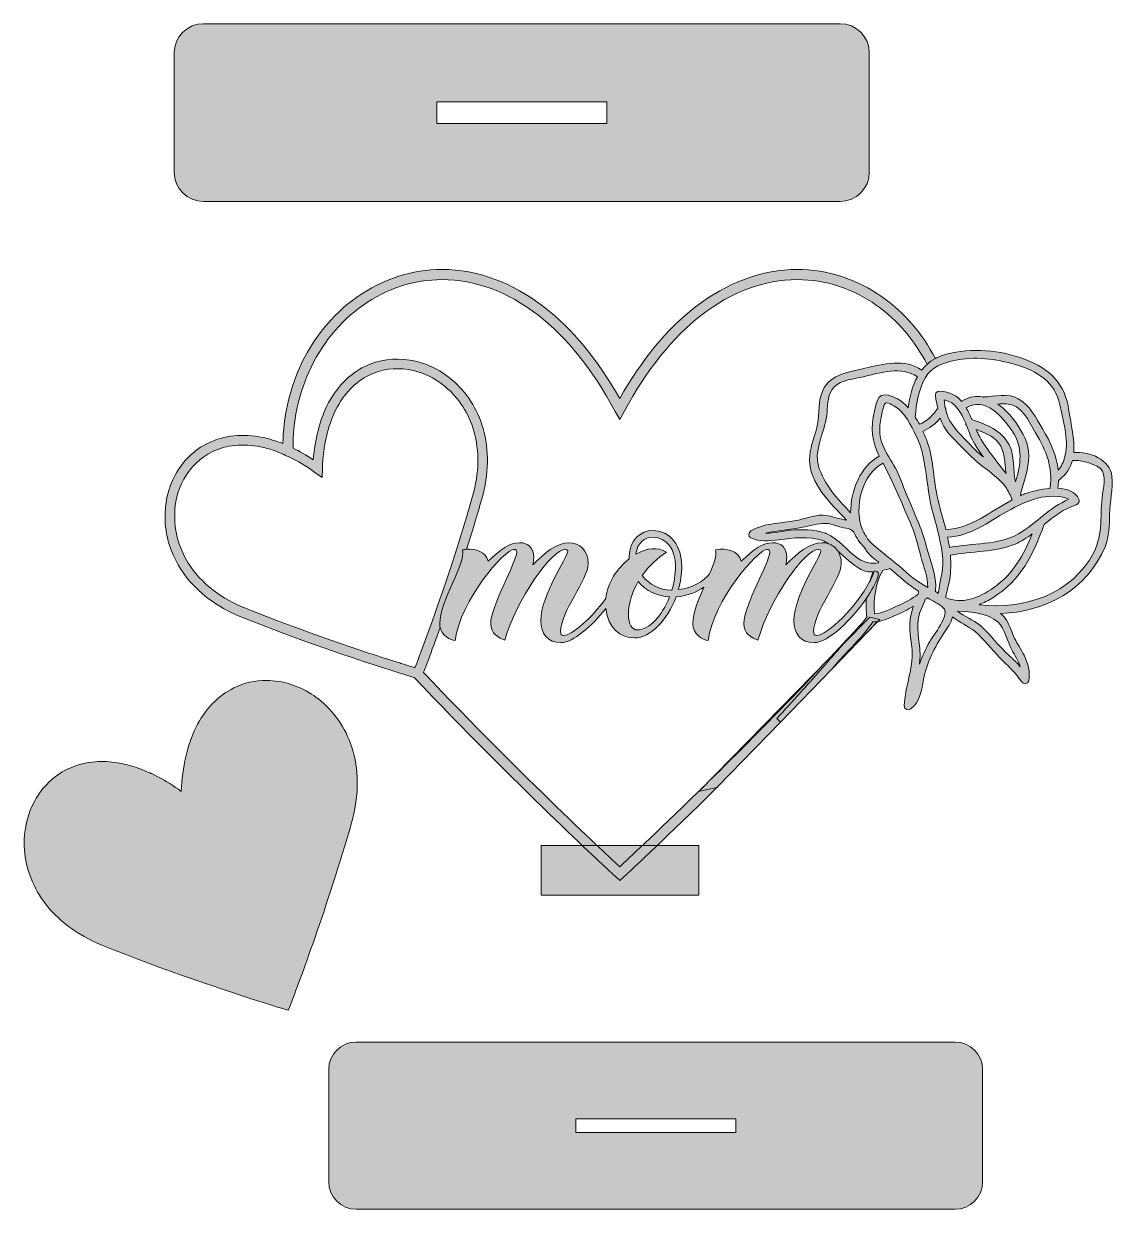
# Model space of a CAD drawing. Extents: x 29 to 1154, y -987 to 237.
import ezdxf

# ---------------------------------------------------------------- set-up
doc = ezdxf.new("R2010")
doc.units = 0
doc.header["$MEASUREMENT"] = 0
doc.layers.add('Layer 1', color=7, linetype='Continuous', lineweight=0)

# ---------------------------------------------------------------- blocks, each defined once
blk = doc.blocks.new('Block_2')
at = {"layer": 'Layer 1', "true_color": 0x000000, "transparency": 33554687}
h = blk.add_hatch(color=18, dxfattribs=at)
h.dxf.hatch_style = 2
edge = h.paths.add_edge_path()
edge.add_spline(control_points=[(307.1, -212.8), (307.1, -212.7), (307.1, -212.7), (307.1, -212.6), (314.4, -216.5), (321.8, -221), (329.2, -226.4), (329.2, -226.4), (336.7, -231.7), (336.7, -231.7), (336.7, -231.7), (337, -222.5), (337, -222.5), (338, -198.9), (342.6, -178.6), (350.6, -162.2), (358.9, -145.5), (370.8, -133), (385.3, -125.9), (397.6, -119.9), (411.6, -117.9), (425.7, -120.2), (439.5, -122.4), (452.8, -128.6), (464.1, -138.1), (478, -149.7), (488.2, -165.5), (493.4, -183.8), (493.4, -183.8), (493.4, -183.8), (493.4, -183.8), (499.3, -204.4), (498.9, -227), (492.1, -251.1), (469.8, -329.8), (439.5, -410.2), (433.8, -425.1), (433.8, -425.1), (433.8, -425.1), (433.8, -425.1), (433.2, -426.6), (432.9, -427.4), (432.8, -427.5), (432.8, -427.5), (432.6, -428.1), (432.6, -428.1), (432.6, -428.1), (432, -427.9), (432, -427.9), (431.8, -427.9), (426.7, -426.3), (418.1, -423.6), (416.4, -423.1), (414.7, -422.6), (412.8, -422), (381.6, -412.1), (317.2, -390.9), (256.4, -366.2), (233.3, -356.8), (215.2, -343.2), (202.5, -325.9), (191.3, -310.5), (185.1, -292.8), (184.5, -274.7), (183.9, -260), (187.2, -245.7), (193.9, -233.4), (200.8, -220.9), (211, -211.1), (223.3, -205.1), (223.3, -205.1), (223.3, -205), (223.3, -205), (237.8, -198), (255, -196.3), (273.2, -200), (277.5, -200.9), (281.9, -202.1), (286.3, -203.6), (289.6, -204.7), (293, -206), (296.4, -207.5), (296.4, -207.6), (296.4, -207.7), (296.4, -207.8), (299.9, -209.2), (303.5, -210.9), (307.1, -212.8)], knot_values=[0, 0, 0, 0, 1, 1, 1, 2, 2, 2, 3, 3, 3, 4, 4, 4, 5, 5, 5, 6, 6, 6, 7, 7, 7, 8, 8, 8, 9, 9, 9, 10, 10, 10, 11, 11, 11, 12, 12, 12, 13, 13, 13, 14, 14, 14, 15, 15, 15, 16, 16, 16, 17, 17, 17, 18, 18, 18, 19, 19, 19, 20, 20, 20, 21, 21, 21, 22, 22, 22, 23, 23, 23, 24, 24, 24, 25, 25, 25, 26, 26, 26, 27, 27, 27, 28, 28, 28, 29, 29, 29, 29], degree=3, periodic=0)
edge = h.paths.add_edge_path()
edge.add_spline(control_points=[(915.4, -45.3), (889, -26.7), (858.6, -16.8), (827.4, -16.8), (791.3, -16.8), (755, -30.2), (722.3, -55.5), (693.2, -78), (666.9, -109.8), (644, -150.1), (621.2, -109.8), (594.9, -78), (565.8, -55.5), (533.1, -30.2), (496.8, -16.8), (460.7, -16.8), (429.5, -16.8), (399.1, -26.7), (372.7, -45.3), (347.3, -63.3), (326.7, -88.7), (313.3, -118.6), (302.4, -143), (296.7, -169.5), (296.2, -196.7), (292.7, -195.3), (289.1, -194), (285.6, -193), (282.1, -191.9), (278.7, -191), (275.2, -190.3), (254.9, -186.1), (235.4, -188.1), (219, -196.1), (219, -196.1), (219, -196.1), (219, -196.1), (204.8, -203.1), (193.1, -214.3), (185.2, -228.7), (177.7, -242.5), (174, -258.5), (174.5, -275.1), (175.2, -295.2), (182.1, -314.8), (194.5, -331.7), (208.2, -350.6), (227.8, -365.3), (252.7, -375.4), (333.6, -408.3), (419.7, -434.6), (428.4, -437.2), (428.9, -437.4), (429.1, -437.4), (429.2, -437.4), (429.2, -437.4), (431.8, -438.2), (431.8, -438.2), (535.2, -547.3), (631.6, -636.3), (632.7, -637.4), (632.7, -637.4), (644.1, -647.9), (644.1, -647.9), (644.1, -647.9), (655.4, -637.4), (655.4, -637.4), (656.9, -636), (693.2, -602.3), (744.5, -551.9), (744.6, -551.7), (744.8, -551.6), (744.9, -551.5), (744.9, -551.5), (744.9, -551.5), (744.9, -551.5), (744.9, -551.4), (744.9, -551.3), (745, -551.2), (745, -551.2), (745, -551.2), (745.1, -551.2), (745.1, -551.2), (745.1, -551.2), (745.1, -551.2), (745.1, -551.2), (810, -484.3), (810, -484.3), (810, -484.3), (806.3, -480.4), (806.3, -480.4), (814.4, -471.8), (822.3, -463.1), (830.2, -454.3), (844.1, -438.9), (857.8, -423.2), (871.4, -407.6), (872.3, -406.6), (873.2, -405.7), (874, -404.7), (874, -404.7), (874.1, -404.6), (874.1, -404.6), (877.2, -401.2), (880.5, -397.8), (883.7, -394.4), (884.7, -393.3), (885.7, -392.2), (886.7, -391.1), (887.2, -390.5), (887.8, -390), (888.3, -389.4), (889.3, -388.3), (890.3, -387.1), (891.2, -386), (892.7, -384.3), (894.1, -382.5), (895.5, -380.7), (883.8, -393.5), (872, -406.2), (860.2, -418.7), (811.7, -470.4), (763.6, -518.6), (725.6, -555.8), (725.6, -555.8), (725.5, -555.8), (725.5, -555.8), (680.1, -600.2), (648.9, -629.1), (648.3, -629.6), (648.3, -629.6), (644, -633.6), (644, -633.6), (644, -633.6), (639.8, -629.7), (639.8, -629.7), (638.7, -628.6), (543.7, -540.9), (441.4, -433.1), (441.4, -433.1), (441.5, -432.6), (441.5, -432.6), (441.5, -432.6), (442.1, -431.2), (442.1, -431.2), (442.2, -430.8), (449, -413.4), (458.6, -386.5), (458.3, -385.3), (458.2, -384), (458.2, -382.6), (458.2, -358.5), (485.5, -320.6), (481.8, -306.4), (483.2, -306.1), (484.6, -305.9), (485.9, -305.8), (491.3, -288.9), (496.7, -271.3), (501.6, -253.8), (508.9, -227.9), (509.4, -203.5), (502.9, -181), (497.2, -160.8), (485.9, -143.4), (470.5, -130.5), (457.8, -119.9), (442.9, -112.9), (427.3, -110.4), (411.2, -107.8), (395.1, -110.1), (380.9, -117), (364.5, -125), (350.9, -139.1), (341.7, -157.8), (334.1, -173.3), (329.4, -192), (327.6, -213.3), (320.6, -208.6), (313.6, -204.7), (306.7, -201.3), (306.5, -174), (312, -147.3), (322.9, -122.9), (335.5, -94.7), (354.8, -70.8), (378.8, -53.9), (403.4, -36.5), (431.7, -27.3), (460.7, -27.3), (494.4, -27.3), (528.6, -39.9), (559.4, -63.7), (589.3, -86.9), (616.2, -120.5), (639.4, -163.4), (639.4, -163.4), (644.1, -171.9), (644.1, -171.9), (644.1, -171.9), (648.7, -163.4), (648.7, -163.4), (671.8, -120.4), (698.8, -86.9), (728.7, -63.7), (759.5, -39.9), (793.6, -27.3), (827.4, -27.3), (856.4, -27.3), (884.7, -36.5), (909.3, -53.9), (931, -69.2), (948.8, -90.1), (961.4, -114.9), (963.9, -112.6), (966.8, -110.5), (970, -108.8), (956.7, -83.1), (938, -61.3), (915.4, -45.3)], knot_values=[0, 0, 0, 0, 1, 1, 1, 2, 2, 2, 3, 3, 3, 4, 4, 4, 5, 5, 5, 6, 6, 6, 7, 7, 7, 8, 8, 8, 9, 9, 9, 10, 10, 10, 11, 11, 11, 12, 12, 12, 13, 13, 13, 14, 14, 14, 15, 15, 15, 16, 16, 16, 17, 17, 17, 18, 18, 18, 19, 19, 19, 20, 20, 20, 21, 21, 21, 22, 22, 22, 23, 23, 23, 24, 24, 24, 25, 25, 25, 26, 26, 26, 27, 27, 27, 28, 28, 28, 29, 29, 29, 30, 30, 30, 31, 31, 31, 32, 32, 32, 33, 33, 33, 34, 34, 34, 35, 35, 35, 36, 36, 36, 37, 37, 37, 38, 38, 38, 39, 39, 39, 40, 40, 40, 41, 41, 41, 42, 42, 42, 43, 43, 43, 44, 44, 44, 45, 45, 45, 46, 46, 46, 47, 47, 47, 48, 48, 48, 49, 49, 49, 50, 50, 50, 51, 51, 51, 52, 52, 52, 53, 53, 53, 54, 54, 54, 55, 55, 55, 56, 56, 56, 57, 57, 57, 58, 58, 58, 59, 59, 59, 60, 60, 60, 61, 61, 61, 62, 62, 62, 63, 63, 63, 64, 64, 64, 65, 65, 65, 66, 66, 66, 67, 67, 67, 68, 68, 68, 69, 69, 69, 70, 70, 70, 71, 71, 71, 72, 72, 72, 73, 73, 73, 73], degree=3, periodic=0)
at = {"layer": 'Layer 1', "true_color": 0x010101, "transparency": 33554687}
h = blk.add_hatch(color=18, dxfattribs=at)
h.dxf.hatch_style = 2
edge = h.paths.add_edge_path()
edge.add_spline(control_points=[(1142.7, -248.4), (1139.6, -269.6), (1143.6, -289.1), (1133.5, -309.1), (1111.5, -352.2), (1060.9, -368.8), (1015.1, -363), (1019.9, -361.2), (1024.7, -358.7), (1029.4, -355.8), (1058.6, -337.5), (1071, -311.3), (1082.4, -280.2), (1092.6, -271.9), (1102.8, -263.9), (1115.5, -259.9), (1118.1, -259.1), (1119.4, -256.5), (1118.2, -254), (1114.6, -246.3), (1106.1, -243.3), (1096.5, -242.8), (1096.9, -240), (1097.1, -237.2), (1097.2, -234.6), (1097.5, -234.5), (1097.8, -234.3), (1098.1, -234), (1105.5, -228.3), (1109.5, -221.6), (1111.5, -214.2), (1119.8, -213.3), (1129.3, -216.5), (1136.6, -219.8), (1147.7, -224.8), (1144.2, -238.8), (1142.7, -248.4)], knot_values=[0, 0, 0, 0, 1, 1, 1, 2, 2, 2, 3, 3, 3, 4, 4, 4, 5, 5, 5, 6, 6, 6, 7, 7, 7, 8, 8, 8, 9, 9, 9, 10, 10, 10, 11, 11, 11, 12, 12, 12, 12], degree=3, periodic=0)
edge = h.paths.add_edge_path()
edge.add_spline(control_points=[(1048.9, -409.6), (1052, -415.2), (1055.7, -420.9), (1057.6, -427.1), (1054.3, -423.1), (1050.6, -419.4), (1046.1, -415.4), (1035.5, -406.2), (1027.4, -394.4), (1016.9, -384.9), (1016.7, -384.7), (1016.6, -384.6), (1016.4, -384.5), (1016.3, -384.4), (1016.2, -384.3), (1016, -384.2), (1008.8, -378.7), (1000, -375.3), (993, -369.6), (1007.7, -370.6), (1023.7, -371.3), (1034.7, -381.2), (1041.7, -387.6), (1044.3, -401.3), (1048.9, -409.6)], knot_values=[0, 0, 0, 0, 1, 1, 1, 2, 2, 2, 3, 3, 3, 4, 4, 4, 5, 5, 5, 6, 6, 6, 7, 7, 7, 8, 8, 8, 8], degree=3, periodic=0)
edge = h.paths.add_edge_path()
edge.add_spline(control_points=[(980.6, -355.7), (981.5, -349.3), (983.8, -343.2), (984.8, -336.7), (986, -328.4), (986.1, -320.3), (985.5, -312), (1007.5, -307.5), (1031.5, -309.1), (1052.3, -300.4), (1058.7, -297.7), (1064.4, -294), (1069.9, -290), (1061.2, -311.8), (1050.9, -330.6), (1030.5, -345.2), (1014.7, -356.5), (997.3, -363), (980.6, -355.7)], knot_values=[0, 0, 0, 0, 1, 1, 1, 2, 2, 2, 3, 3, 3, 4, 4, 4, 5, 5, 5, 6, 6, 6, 6], degree=3, periodic=0)
edge = h.paths.add_edge_path()
edge.add_spline(control_points=[(964.2, -401.1), (960.1, -408.6), (956.4, -416.4), (953.5, -424.5), (954.2, -419.5), (954.4, -414.5), (954, -409.4), (954, -409.2), (954, -409.1), (953.9, -408.9), (953.9, -408.7), (953.9, -408.5), (953.9, -408.4), (952.3, -394.5), (949.4, -380), (955.6, -366.9), (957, -363.8), (958.9, -360.7), (959.6, -357.4), (960.1, -357.1), (960.6, -356.8), (961.1, -356.5), (961.3, -356.3), (961.6, -356.1), (961.8, -356), (967.2, -359.3), (973.2, -361.8), (978.2, -366.1), (985.9, -372.6), (967.4, -395.3), (964.2, -401.1)], knot_values=[0, 0, 0, 0, 1, 1, 1, 2, 2, 2, 3, 3, 3, 4, 4, 4, 5, 5, 5, 6, 6, 6, 7, 7, 7, 8, 8, 8, 9, 9, 9, 10, 10, 10, 10], degree=3, periodic=0)
edge = h.paths.add_edge_path()
edge.add_spline(control_points=[(931.6, -363.9), (923.8, -367.1), (915.7, -372.3), (907.1, -372.4), (905.5, -358.6), (908.4, -340.6), (915.6, -327.6), (918.1, -327), (920.6, -326.3), (923.1, -325.7), (932.7, -333.9), (942, -342.6), (952.7, -349.2), (952.6, -349.6), (952.6, -350), (952.5, -350.4), (952.4, -351.1), (952.2, -351.8), (952, -352.6), (945.4, -356.8), (939, -360.8), (931.6, -363.9)], knot_values=[0, 0, 0, 0, 1, 1, 1, 2, 2, 2, 3, 3, 3, 4, 4, 4, 5, 5, 5, 6, 6, 6, 7, 7, 7, 7], degree=3, periodic=0)
edge = h.paths.add_edge_path()
edge.add_spline(control_points=[(910.8, -319.9), (904, -320.8), (897.8, -320.2), (890.4, -315.2), (878.4, -307.2), (870.7, -295.5), (857.3, -289.4), (857.2, -289.4), (857.2, -289.4), (857.2, -289.4), (856.9, -289.2), (856.6, -289.1), (856.3, -289), (844.2, -285), (832.5, -285.2), (819.9, -286.2), (812.3, -286.9), (803.1, -289.4), (794.7, -289.3), (806.6, -286), (821, -285.8), (831.9, -283.3), (840.2, -281.4), (847.9, -278.9), (856.5, -279), (863.8, -279), (870.7, -283.4), (878, -284), (881, -284.2), (883.6, -285.8), (885.9, -288.1), (888.3, -294.1), (892, -299.2), (896.5, -303.7), (897.3, -305.1), (898.2, -306.4), (899, -307.6), (902.3, -312.2), (906.7, -315.8), (911.5, -318.8), (911.3, -319.2), (911.1, -319.5), (910.8, -319.9)], knot_values=[0, 0, 0, 0, 1, 1, 1, 2, 2, 2, 3, 3, 3, 4, 4, 4, 5, 5, 5, 6, 6, 6, 7, 7, 7, 8, 8, 8, 9, 9, 9, 10, 10, 10, 11, 11, 11, 12, 12, 12, 13, 13, 13, 14, 14, 14, 14], degree=3, periodic=0)
edge = h.paths.add_edge_path()
edge.add_spline(control_points=[(849.3, -219.9), (844, -202.4), (857.3, -182.1), (858.2, -164.3), (858.6, -155.2), (859, -145.1), (865.6, -138.1), (872.8, -130.6), (886.3, -129.9), (895.9, -127.6), (913.6, -123.4), (935, -116.3), (951.4, -127.7), (946.2, -137.1), (943.5, -148.2), (942, -159.6), (937.5, -154.6), (932.4, -150.6), (926.4, -148.3), (911.1, -142.4), (910.1, -150), (907, -163.1), (902.8, -180.4), (904.3, -194.4), (912.1, -209.7), (893.1, -219.2), (882.4, -245.3), (882.5, -268.1), (868.9, -253.7), (855.4, -239.5), (849.3, -219.9)], knot_values=[0, 0, 0, 0, 1, 1, 1, 2, 2, 2, 3, 3, 3, 4, 4, 4, 5, 5, 5, 6, 6, 6, 7, 7, 7, 8, 8, 8, 9, 9, 9, 10, 10, 10, 10], degree=3, periodic=0)
edge = h.paths.add_edge_path()
edge.add_spline(control_points=[(1044.1, -266.7), (1054.5, -260.9), (1065.1, -255.5), (1076.7, -252.7), (1083.6, -251), (1099.8, -249.5), (1107.5, -254.2), (1088.1, -262.5), (1074.2, -279), (1056, -289.7), (1035.2, -301.8), (1007.9, -299.4), (984.6, -303.8), (984, -300.3), (983.4, -296.8), (982.7, -293.3), (1006.4, -292.2), (1023.7, -278), (1044.1, -266.7)], knot_values=[0, 0, 0, 0, 1, 1, 1, 2, 2, 2, 3, 3, 3, 4, 4, 4, 5, 5, 5, 6, 6, 6, 6], degree=3, periodic=0)
edge = h.paths.add_edge_path()
edge.add_spline(control_points=[(1002.2, -178), (1004.8, -184.6), (1007.2, -191.5), (1010.6, -197.1), (1013.3, -201.8), (1016.4, -206.2), (1019.6, -210.4), (1015.6, -207.2), (1011.6, -203.8), (1008.1, -200), (1000.3, -191.8), (991.5, -183.9), (985.6, -174.2), (983.2, -170.4), (981.8, -166), (980.7, -161.4), (980.8, -160.7), (980.6, -160), (980.3, -159.4), (979.8, -156.7), (979.4, -154), (979, -151.3), (991.1, -154.1), (996.7, -164.4), (1001.3, -175.7), (1001.3, -176.5), (1001.6, -177.3), (1002.2, -178)], knot_values=[0, 0, 0, 0, 1, 1, 1, 2, 2, 2, 3, 3, 3, 4, 4, 4, 5, 5, 5, 6, 6, 6, 7, 7, 7, 8, 8, 8, 9, 9, 9, 9], degree=3, periodic=0)
edge = h.paths.add_edge_path()
edge.add_spline(control_points=[(1043, -227.7), (1033.3, -214.3), (1021.9, -202), (1014.3, -186.9), (1013.5, -185.3), (1012.7, -183.7), (1012, -182), (1017.8, -184.2), (1023.5, -186.7), (1028.9, -190), (1039.5, -196.4), (1041, -208.2), (1042.1, -219.3), (1042.4, -222.1), (1042.6, -224.9), (1043, -227.7)], knot_values=[0, 0, 0, 0, 1, 1, 1, 2, 2, 2, 3, 3, 3, 4, 4, 4, 5, 5, 5, 5], degree=3, periodic=0)
edge = h.paths.add_edge_path()
edge.add_spline(control_points=[(1049.2, -183.5), (1061.1, -201.4), (1058.1, -218.1), (1052.9, -236.1), (1049.4, -223.7), (1052.4, -209.6), (1046.2, -197.9), (1038.1, -182.7), (1023.1, -177.1), (1007.6, -171.8), (1005.8, -167.5), (1004, -163.4), (1001.8, -159.7), (1002, -159.6), (1002.2, -159.6), (1002.4, -159.5), (1021.4, -148.1), (1039.6, -169), (1049.2, -183.5)], knot_values=[0, 0, 0, 0, 1, 1, 1, 2, 2, 2, 3, 3, 3, 4, 4, 4, 5, 5, 5, 6, 6, 6, 6], degree=3, periodic=0)
edge = h.paths.add_edge_path()
edge.add_spline(control_points=[(1058.2, -247.2), (1062, -234.8), (1066.3, -222.7), (1066.5, -209.6), (1066.7, -196.9), (1060.5, -185.2), (1053.3, -175.1), (1048.4, -168.2), (1042, -161), (1034.6, -155.8), (1037.5, -155.6), (1040.3, -155.5), (1043.2, -155.6), (1059.3, -156.1), (1066.4, -173.4), (1073.4, -185.4), (1084.6, -204.4), (1091.7, -220.7), (1088.3, -242.9), (1078.5, -243.7), (1068.6, -246.3), (1062.2, -248.7), (1060.7, -249.2), (1059.2, -249.8), (1057.8, -250.5), (1058.3, -249.5), (1058.5, -248.3), (1058.2, -247.2)], knot_values=[0, 0, 0, 0, 1, 1, 1, 2, 2, 2, 3, 3, 3, 4, 4, 4, 5, 5, 5, 6, 6, 6, 7, 7, 7, 8, 8, 8, 9, 9, 9, 9], degree=3, periodic=0)
edge = h.paths.add_edge_path()
edge.add_spline(control_points=[(971.8, -250.9), (967.5, -231.4), (968.2, -211.1), (960.7, -192.4), (959.6, -189.7), (958.4, -186.9), (957, -184), (963.9, -181), (970.2, -176.2), (975.1, -170.4), (975.6, -172.1), (976.3, -173.8), (977, -175.5), (981, -184.7), (989.1, -191.9), (995.9, -198.9), (1003.3, -206.4), (1010.1, -213.7), (1018.5, -220), (1027.3, -226.5), (1036.1, -233.2), (1042.9, -241.8), (1045.3, -245.8), (1047.5, -250.1), (1049.2, -254.7), (1026.9, -266.6), (1006.6, -284.7), (980.8, -285.2), (977.9, -273.7), (974.3, -262.3), (971.8, -250.9)], knot_values=[0, 0, 0, 0, 1, 1, 1, 2, 2, 2, 3, 3, 3, 4, 4, 4, 5, 5, 5, 6, 6, 6, 7, 7, 7, 8, 8, 8, 9, 9, 9, 10, 10, 10, 10], degree=3, periodic=0)
edge = h.paths.add_edge_path()
edge.add_spline(control_points=[(962.1, -345.2), (951.2, -339.7), (942, -331.5), (932.8, -323.4), (931.1, -321.9), (929.4, -320.5), (927.6, -319), (927.3, -318.5), (926.8, -318), (926.2, -317.7), (926, -317.6), (925.8, -317.5), (925.6, -317.3), (917.7, -311), (909.5, -305), (902.4, -297.8), (901.9, -297.3), (901.4, -296.7), (900.9, -296.2), (898.5, -292.8), (896.7, -289.2), (894.6, -285.6), (885.5, -262.6), (894.3, -227.8), (916, -216.9), (926.7, -236.7), (934.8, -257.3), (944, -277.9), (949, -289.3), (951.9, -301.4), (955, -313.4), (957.8, -324), (962.5, -334.2), (962.1, -345.2)], knot_values=[0, 0, 0, 0, 1, 1, 1, 2, 2, 2, 3, 3, 3, 4, 4, 4, 5, 5, 5, 6, 6, 6, 7, 7, 7, 8, 8, 8, 9, 9, 9, 10, 10, 10, 11, 11, 11, 11], degree=3, periodic=0)
edge = h.paths.add_edge_path()
edge.add_spline(control_points=[(960.6, -302.4), (956, -284.6), (948.5, -268.5), (941.1, -251.7), (937.2, -243), (934.8, -233.8), (930.5, -225.2), (926.4, -217.1), (921.1, -209.6), (917, -201.5), (911.7, -191.1), (911.8, -180.4), (914, -169.2), (914.7, -165.4), (915.7, -161.6), (916.7, -157.8), (918.2, -151.5), (924.4, -156.2), (928.7, -158.7), (938.4, -164.2), (944.9, -178.6), (950, -188.3), (954.5, -196.8), (956.7, -206.4), (958.5, -215.7), (961.5, -231.9), (962.5, -248.1), (966.5, -264.2), (970.4, -279.5), (975, -294.5), (977.1, -310.2), (979.1, -324.8), (975, -337.5), (972.9, -351.3), (971.9, -350.6), (970.9, -349.9), (969.9, -349), (970, -348.8), (970, -348.5), (970.1, -348.3), (971.9, -332.8), (964.4, -317.2), (960.6, -302.4)], knot_values=[0, 0, 0, 0, 1, 1, 1, 2, 2, 2, 3, 3, 3, 4, 4, 4, 5, 5, 5, 6, 6, 6, 7, 7, 7, 8, 8, 8, 9, 9, 9, 10, 10, 10, 11, 11, 11, 12, 12, 12, 13, 13, 13, 14, 14, 14, 14], degree=3, periodic=0)
edge = h.paths.add_edge_path()
edge.add_spline(control_points=[(959.7, -128.4), (965.9, -117.6), (978, -113.3), (989.4, -110.8), (1010.1, -106.1), (1032.8, -109.2), (1052.9, -115), (1075, -121.5), (1093.7, -133), (1098.7, -156.7), (1102, -171.9), (1107.7, -192.1), (1104.2, -208.5), (1103.9, -209.2), (1103.7, -209.9), (1103.7, -210.6), (1102.4, -215.6), (1100.3, -220.1), (1096.8, -224), (1095.3, -209.2), (1089.4, -196), (1080.7, -181.5), (1073.7, -169.9), (1067.8, -157.2), (1055.6, -150.3), (1045.1, -144.4), (1030.9, -148.2), (1019.7, -148.5), (1019.5, -148.6), (1019.3, -148.6), (1019.1, -148.6), (1012.5, -147.2), (1005.5, -148), (998.5, -152.2), (998, -152.5), (997.7, -152.8), (997.3, -153.2), (992.2, -147.2), (985.2, -143), (974.3, -142.5), (971.5, -142.4), (969.7, -145), (970.1, -147.5), (970.8, -151.8), (971.5, -156), (972.4, -160.2), (968, -167.2), (961.1, -173.6), (953.5, -176.7), (952.1, -174.2), (950.7, -171.7), (949.2, -169.2), (949.2, -169.2), (949.2, -169.1), (949.2, -169), (950.4, -154.8), (952.5, -141), (959.7, -128.4)], knot_values=[0, 0, 0, 0, 1, 1, 1, 2, 2, 2, 3, 3, 3, 4, 4, 4, 5, 5, 5, 6, 6, 6, 7, 7, 7, 8, 8, 8, 9, 9, 9, 10, 10, 10, 11, 11, 11, 12, 12, 12, 13, 13, 13, 14, 14, 14, 15, 15, 15, 16, 16, 16, 17, 17, 17, 18, 18, 18, 19, 19, 19, 19], degree=3, periodic=0)
edge = h.paths.add_edge_path()
edge.add_spline(control_points=[(1152.3, -230.5), (1150.4, -213.2), (1129.5, -204.6), (1112.9, -205.8), (1113.9, -192), (1110, -176.9), (1108, -163), (1104, -134.3), (1088.6, -119.7), (1062.2, -109.5), (1037.1, -99.8), (1007.2, -97.4), (981.2, -104.4), (977, -105.5), (973.3, -107), (970, -108.8), (966.8, -110.5), (963.9, -112.6), (961.4, -114.9), (959.3, -116.7), (957.5, -118.7), (955.9, -120.9), (938.6, -108.6), (916.2, -114.2), (897.3, -118.9), (879.1, -123.3), (858.7, -125.2), (852.3, -145.5), (848.7, -157.1), (850.6, -169.7), (847.3, -181.4), (844.3, -192.2), (840.1, -202), (840.1, -213.3), (840.1, -237.9), (861.6, -258.3), (878.2, -275.6), (877.4, -275.5), (876.6, -275.4), (875.7, -275.3), (869.3, -274), (863.3, -271.7), (856.8, -270.8), (848.1, -269.5), (838.4, -273.2), (830.1, -275.3), (814.1, -279.3), (793.5, -277.8), (779.5, -286.9), (777.2, -288.5), (776.2, -292.6), (779.3, -294.1), (788.4, -298.4), (798.6, -297), (808.3, -295.9), (823.8, -294.1), (838.7, -291.9), (853.8, -296.8), (855.8, -297.8), (857.8, -298.9), (859.6, -300.1), (863.6, -301.4), (866.9, -303.9), (869.2, -307.5), (877, -314.2), (884.1, -321.7), (893.4, -326.6), (897.4, -328.7), (901.6, -329.3), (905.8, -329.1), (904.4, -332.4), (903.1, -335.8), (902.1, -339.3), (904.2, -335.3), (905.9, -331.5), (907, -328), (911.1, -328.8), (911.9, -330.8), (910.7, -334.1), (908.6, -340.4), (904.4, -348.2), (898.9, -356.3), (898.3, -362.9), (898.4, -369.4), (899.3, -375.4), (898.1, -377.2), (896.8, -379), (895.5, -380.7), (894.1, -382.5), (892.7, -384.3), (891.2, -386), (890.3, -387.1), (889.3, -388.3), (888.3, -389.4), (887.8, -390), (887.2, -390.5), (886.7, -391.1), (885.7, -392.2), (884.7, -393.3), (883.7, -394.4), (880.5, -397.8), (877.2, -401.2), (874.1, -404.6), (874.1, -404.6), (874, -404.7), (874, -404.7), (873.2, -405.7), (872.3, -406.6), (871.4, -407.6), (857.8, -423.2), (844.1, -438.9), (830.2, -454.3), (822.3, -463.1), (814.4, -471.8), (806.3, -480.4), (806.3, -480.4), (810, -484.3), (810, -484.3), (810, -484.3), (863.5, -429.1), (863.5, -429.1), (865.8, -426.4), (868.1, -423.8), (870.4, -421.1), (882, -408), (895.8, -395.3), (905.6, -380.6), (907, -380.7), (908.5, -380.6), (909.9, -380.5), (910.1, -380.4), (910.4, -380.4), (910.7, -380.4), (916.8, -379.5), (922.7, -376.8), (928.3, -374.3), (935, -371.4), (941.2, -368.2), (947.3, -364.7), (947, -365.6), (946.7, -366.5), (946.3, -367.5), (941.9, -381.3), (944.2, -395.4), (945.9, -409.6), (947.3, -429.7), (938.6, -447.8), (937.9, -467.5), (937.8, -471.3), (942.1, -472.7), (944.8, -470.6), (954.2, -463.2), (955.9, -451.2), (957.9, -440.1), (961, -423.2), (969.2, -406.7), (978.8, -392.5), (982.6, -386.9), (986.3, -381.6), (987.8, -375.6), (995, -381.3), (1003.5, -385.1), (1011.2, -390.8), (1020.3, -399.1), (1027.9, -408.7), (1036.4, -417.6), (1044.6, -426.1), (1052.3, -432.4), (1058.8, -442.5), (1060.6, -445.2), (1065.6, -445.6), (1066.4, -441.7), (1068.2, -432.3), (1065.6, -423.9), (1061.6, -415.3), (1058.8, -409.3), (1054.9, -403.8), (1051.9, -397.9), (1048.8, -391.7), (1047.1, -385), (1043.4, -379.1), (1041.7, -376.3), (1039.6, -374), (1037.2, -372.1), (1083, -370.7), (1126.8, -348.1), (1145.2, -303.1), (1149.4, -292.5), (1150, -280.8), (1150, -269.6), (1149.9, -256.8), (1153.7, -243.1), (1152.3, -230.5)], knot_values=[0, 0, 0, 0, 1, 1, 1, 2, 2, 2, 3, 3, 3, 4, 4, 4, 5, 5, 5, 6, 6, 6, 7, 7, 7, 8, 8, 8, 9, 9, 9, 10, 10, 10, 11, 11, 11, 12, 12, 12, 13, 13, 13, 14, 14, 14, 15, 15, 15, 16, 16, 16, 17, 17, 17, 18, 18, 18, 19, 19, 19, 20, 20, 20, 21, 21, 21, 22, 22, 22, 23, 23, 23, 24, 24, 24, 25, 25, 25, 26, 26, 26, 27, 27, 27, 28, 28, 28, 29, 29, 29, 30, 30, 30, 31, 31, 31, 32, 32, 32, 33, 33, 33, 34, 34, 34, 35, 35, 35, 36, 36, 36, 37, 37, 37, 38, 38, 38, 39, 39, 39, 40, 40, 40, 41, 41, 41, 42, 42, 42, 43, 43, 43, 44, 44, 44, 45, 45, 45, 46, 46, 46, 47, 47, 47, 48, 48, 48, 49, 49, 49, 50, 50, 50, 51, 51, 51, 52, 52, 52, 53, 53, 53, 54, 54, 54, 55, 55, 55, 56, 56, 56, 57, 57, 57, 58, 58, 58, 59, 59, 59, 60, 60, 60, 61, 61, 61, 62, 62, 62, 63, 63, 63, 64, 64, 64, 64], degree=3, periodic=0)
h = blk.add_hatch(color=18, dxfattribs=at)
h.dxf.hatch_style = 2
edge = h.paths.add_edge_path()
edge.add_spline(control_points=[(697.9, -347.9), (697.9, -347.9), (697.1, -347.9), (697.1, -347.9), (685.7, -347.9), (674.3, -342.2), (667.3, -332.9), (674.3, -323.1), (683.2, -314.5), (692.2, -308.8), (683.6, -303.1), (672.2, -304.3), (660.8, -310.8), (662, -299), (670.2, -293.3), (677.9, -293.3), (693, -293.3), (701.6, -306.4), (701.6, -323.1), (701.6, -331.6), (700.3, -340.2), (697.9, -347.9)], knot_values=[0, 0, 0, 0, 1, 1, 1, 2, 2, 2, 3, 3, 3, 4, 4, 4, 5, 5, 5, 6, 6, 6, 7, 7, 7, 7], degree=3, periodic=0)
edge = h.paths.add_edge_path()
edge.add_spline(control_points=[(662.4, -389.1), (656.7, -389.1), (653.1, -383.4), (653.1, -372.8), (653.1, -361.4), (657.1, -349.6), (663.2, -339), (671, -348.8), (683.2, -354.5), (695.5, -354.9), (687.7, -374.8), (674.3, -389.1), (662.4, -389.1)], knot_values=[0, 0, 0, 0, 1, 1, 1, 2, 2, 2, 3, 3, 3, 4, 4, 4, 4], degree=3, periodic=0)
edge = h.paths.add_edge_path()
edge.add_spline(control_points=[(907, -328), (905.9, -331.5), (904.2, -335.3), (902.1, -339.3), (888.7, -364.6), (858.8, -394.8), (847.1, -394.8), (845.1, -394.8), (844.2, -393.2), (844.2, -390.7), (844.2, -370.8), (872.8, -336.5), (872.8, -320.6), (872.8, -315.4), (871.5, -310.9), (869.2, -307.5), (866.9, -303.9), (863.6, -301.4), (859.6, -300.1), (857.5, -299.4), (855.2, -299), (852.8, -299), (841, -299), (827.5, -309.6), (815.7, -321.8), (816.1, -319.4), (816.5, -317), (816.5, -314.1), (816.5, -304.7), (811.2, -299), (801.9, -299), (792.1, -299), (781.9, -305.9), (769.6, -318.2), (766.4, -306.8), (754.2, -304.3), (743.1, -306.4), (744.6, -311.8), (741.4, -320.8), (736.9, -331.2), (730.1, -338.8), (720.4, -345.8), (704.4, -347.5), (706.9, -339.8), (708.1, -331.2), (708.1, -323.1), (708.1, -302.7), (696.7, -286.4), (677.9, -286.4), (666.1, -286.4), (653.9, -296.2), (653.9, -313.3), (653.9, -313.3), (653.9, -315.7), (653.9, -315.7), (641.6, -325.1), (631.3, -340.2), (629.7, -356.7), (614.9, -376.7), (594.8, -394.8), (585.8, -394.8), (583.8, -394.8), (582.9, -393.2), (582.9, -390.7), (582.9, -370.8), (611.5, -336.5), (611.5, -320.6), (611.5, -307.2), (602.9, -299), (591.5, -299), (579.7, -299), (566.2, -309.6), (554.4, -321.8), (554.8, -319.4), (555.2, -317), (555.2, -314.1), (555.2, -304.7), (549.9, -299), (540.5, -299), (530.8, -299), (520.6, -305.9), (508.3, -318.2), (505.5, -308.2), (495.7, -305.1), (485.9, -305.8), (484.6, -305.9), (483.2, -306.1), (481.8, -306.4), (485.5, -320.6), (458.2, -358.5), (458.2, -382.6), (458.2, -384), (458.3, -385.3), (458.6, -386.5), (460.6, -395.2), (469.1, -399.4), (474.1, -400.1), (479.4, -358.5), (525, -305.9), (535.2, -305.9), (536.9, -305.9), (537.7, -306.8), (537.7, -308.8), (537.7, -318.6), (510.8, -364.7), (510.8, -382.6), (510.8, -393.2), (519.3, -397.3), (525.5, -399.7), (537.3, -357.7), (573.6, -305.9), (588.2, -305.9), (589.1, -305.9), (590.3, -306.4), (590.3, -307.6), (590.3, -314.5), (562.6, -352.4), (562.6, -379.7), (562.6, -392.8), (569.5, -402.2), (583.3, -402.2), (595.9, -402.2), (615, -385.4), (629.7, -367), (631.7, -387.3), (644.9, -397.3), (659.2, -397.3), (675.5, -397.3), (693.4, -378.9), (702.4, -354.9), (714.2, -353.9), (723.7, -349.9), (730.8, -345), (725.1, -358.1), (719.5, -371.7), (719.5, -382.6), (719.5, -394), (729.7, -399.3), (735.4, -400.1), (740.7, -358.5), (786.4, -305.9), (796.6, -305.9), (798.2, -305.9), (799, -306.8), (799, -308.8), (799, -318.6), (772.1, -364.7), (772.1, -382.6), (772.1, -393.2), (780.7, -397.3), (786.8, -399.7), (798.6, -357.7), (834.9, -305.9), (849.6, -305.9), (850.4, -305.9), (851.6, -306.4), (851.6, -307.6), (851.6, -314.5), (823.9, -352.4), (823.9, -379.7), (823.9, -392.8), (830.8, -402.2), (844.7, -402.2), (859.6, -402.2), (883.9, -378.3), (898.9, -356.3), (904.4, -348.2), (908.6, -340.4), (910.7, -334.1), (911.9, -330.8), (911.1, -328.8), (907, -328)], knot_values=[0, 0, 0, 0, 1, 1, 1, 2, 2, 2, 3, 3, 3, 4, 4, 4, 5, 5, 5, 6, 6, 6, 7, 7, 7, 8, 8, 8, 9, 9, 9, 10, 10, 10, 11, 11, 11, 12, 12, 12, 13, 13, 13, 14, 14, 14, 15, 15, 15, 16, 16, 16, 17, 17, 17, 18, 18, 18, 19, 19, 19, 20, 20, 20, 21, 21, 21, 22, 22, 22, 23, 23, 23, 24, 24, 24, 25, 25, 25, 26, 26, 26, 27, 27, 27, 28, 28, 28, 29, 29, 29, 30, 30, 30, 31, 31, 31, 32, 32, 32, 33, 33, 33, 34, 34, 34, 35, 35, 35, 36, 36, 36, 37, 37, 37, 38, 38, 38, 39, 39, 39, 40, 40, 40, 41, 41, 41, 42, 42, 42, 43, 43, 43, 44, 44, 44, 45, 45, 45, 46, 46, 46, 47, 47, 47, 48, 48, 48, 49, 49, 49, 50, 50, 50, 51, 51, 51, 52, 52, 52, 53, 53, 53, 54, 54, 54, 55, 55, 55, 56, 56, 56, 57, 57, 57, 57], degree=3, periodic=0)
at = {"layer": 'Layer 1', "true_color": 0x000000, "transparency": 33554687}
h = blk.add_hatch(color=18, dxfattribs=at)
h.dxf.hatch_style = 2
edge = h.paths.add_edge_path()
edge.add_spline(control_points=[(909.9, -380.5), (906.2, -384.6), (902.4, -388.6), (898.7, -392.7), (898.7, -392.7), (863.5, -429.1), (863.5, -429.1), (865.8, -426.4), (868.1, -423.8), (870.4, -421.1), (882, -408), (895.8, -395.3), (905.6, -380.6), (907, -380.7), (908.5, -380.6), (909.9, -380.5)], knot_values=[0, 0, 0, 0, 1, 1, 1, 2, 2, 2, 3, 3, 3, 4, 4, 4, 5, 5, 5, 5], degree=3, periodic=0)
at = {"layer": 'Layer 1'}
for points, knots in [([(915.4, -45.3), (889, -26.7), (858.6, -16.8), (827.4, -16.8), (791.3, -16.8), (755, -30.2), (722.3, -55.5), (693.2, -78), (666.9, -109.8), (644, -150.1), (621.2, -109.8), (594.9, -78), (565.8, -55.5), (533.1, -30.2), (496.8, -16.8), (460.7, -16.8), (429.5, -16.8), (399.1, -26.7), (372.7, -45.3), (347.3, -63.3), (326.7, -88.7), (313.3, -118.6), (302.4, -143), (296.7, -169.5), (296.2, -196.7), (292.7, -195.3), (289.1, -194), (285.6, -193), (282.1, -191.9), (278.7, -191), (275.2, -190.3), (254.9, -186.1), (235.4, -188.1), (219, -196.1), (219, -196.1), (219, -196.1), (219, -196.1), (204.8, -203.1), (193.1, -214.3), (185.2, -228.7), (177.7, -242.5), (174, -258.5), (174.5, -275.1), (175.2, -295.2), (182.1, -314.8), (194.5, -331.7), (208.2, -350.6), (227.8, -365.3), (252.7, -375.4), (333.6, -408.3), (419.7, -434.6), (428.4, -437.2), (428.9, -437.4), (429.1, -437.4), (429.2, -437.4), (429.2, -437.4), (431.8, -438.2), (431.8, -438.2), (535.2, -547.3), (631.6, -636.3), (632.7, -637.4), (632.7, -637.4), (644.1, -647.9), (644.1, -647.9), (644.1, -647.9), (655.4, -637.4), (655.4, -637.4), (656.9, -636), (693.2, -602.3), (744.5, -551.9), (744.6, -551.7), (744.8, -551.6), (744.9, -551.5), (744.9, -551.5), (744.9, -551.5), (744.9, -551.5), (744.9, -551.4), (744.9, -551.3), (745, -551.2), (745, -551.2), (745, -551.2), (745.1, -551.2), (745.1, -551.2), (745.1, -551.2), (745.1, -551.2), (745.1, -551.2), (810, -484.3), (810, -484.3), (810, -484.3), (806.3, -480.4), (806.3, -480.4), (814.4, -471.8), (822.3, -463.1), (830.2, -454.3), (844.1, -438.9), (857.8, -423.2), (871.4, -407.6), (872.3, -406.6), (873.2, -405.7), (874, -404.7), (874, -404.7), (874.1, -404.6), (874.1, -404.6), (877.2, -401.2), (880.5, -397.8), (883.7, -394.4), (884.7, -393.3), (885.7, -392.2), (886.7, -391.1), (887.2, -390.5), (887.8, -390), (888.3, -389.4), (889.3, -388.3), (890.3, -387.1), (891.2, -386), (892.7, -384.3), (894.1, -382.5), (895.5, -380.7), (883.8, -393.5), (872, -406.2), (860.2, -418.7), (811.7, -470.4), (763.6, -518.6), (725.6, -555.8), (725.6, -555.8), (725.5, -555.8), (725.5, -555.8), (680.1, -600.2), (648.9, -629.1), (648.3, -629.6), (648.3, -629.6), (644, -633.6), (644, -633.6), (644, -633.6), (639.8, -629.7), (639.8, -629.7), (638.7, -628.6), (543.7, -540.9), (441.4, -433.1), (441.4, -433.1), (441.5, -432.6), (441.5, -432.6), (441.5, -432.6), (442.1, -431.2), (442.1, -431.2), (442.2, -430.8), (449, -413.4), (458.6, -386.5), (458.3, -385.3), (458.2, -384), (458.2, -382.6), (458.2, -358.5), (485.5, -320.6), (481.8, -306.4), (483.2, -306.1), (484.6, -305.9), (485.9, -305.8), (491.3, -288.9), (496.7, -271.3), (501.6, -253.8), (508.9, -227.9), (509.4, -203.5), (502.9, -181), (497.2, -160.8), (485.9, -143.4), (470.5, -130.5), (457.8, -119.9), (442.9, -112.9), (427.3, -110.4), (411.2, -107.8), (395.1, -110.1), (380.9, -117), (364.5, -125), (350.9, -139.1), (341.7, -157.8), (334.1, -173.3), (329.4, -192), (327.6, -213.3), (320.6, -208.6), (313.6, -204.7), (306.7, -201.3), (306.5, -174), (312, -147.3), (322.9, -122.9), (335.5, -94.7), (354.8, -70.8), (378.8, -53.9), (403.4, -36.5), (431.7, -27.3), (460.7, -27.3), (494.4, -27.3), (528.6, -39.9), (559.4, -63.7), (589.3, -86.9), (616.2, -120.5), (639.4, -163.4), (639.4, -163.4), (644.1, -171.9), (644.1, -171.9), (644.1, -171.9), (648.7, -163.4), (648.7, -163.4), (671.8, -120.4), (698.8, -86.9), (728.7, -63.7), (759.5, -39.9), (793.6, -27.3), (827.4, -27.3), (856.4, -27.3), (884.7, -36.5), (909.3, -53.9), (931, -69.2), (948.8, -90.1), (961.4, -114.9), (963.9, -112.6), (966.8, -110.5), (970, -108.8), (956.7, -83.1), (938, -61.3), (915.4, -45.3)], [0, 0, 0, 0, 1, 1, 1, 2, 2, 2, 3, 3, 3, 4, 4, 4, 5, 5, 5, 6, 6, 6, 7, 7, 7, 8, 8, 8, 9, 9, 9, 10, 10, 10, 11, 11, 11, 12, 12, 12, 13, 13, 13, 14, 14, 14, 15, 15, 15, 16, 16, 16, 17, 17, 17, 18, 18, 18, 19, 19, 19, 20, 20, 20, 21, 21, 21, 22, 22, 22, 23, 23, 23, 24, 24, 24, 25, 25, 25, 26, 26, 26, 27, 27, 27, 28, 28, 28, 29, 29, 29, 30, 30, 30, 31, 31, 31, 32, 32, 32, 33, 33, 33, 34, 34, 34, 35, 35, 35, 36, 36, 36, 37, 37, 37, 38, 38, 38, 39, 39, 39, 40, 40, 40, 41, 41, 41, 42, 42, 42, 43, 43, 43, 44, 44, 44, 45, 45, 45, 46, 46, 46, 47, 47, 47, 48, 48, 48, 49, 49, 49, 50, 50, 50, 51, 51, 51, 52, 52, 52, 53, 53, 53, 54, 54, 54, 55, 55, 55, 56, 56, 56, 57, 57, 57, 58, 58, 58, 59, 59, 59, 60, 60, 60, 61, 61, 61, 62, 62, 62, 63, 63, 63, 64, 64, 64, 65, 65, 65, 66, 66, 66, 67, 67, 67, 68, 68, 68, 69, 69, 69, 70, 70, 70, 71, 71, 71, 72, 72, 72, 73, 73, 73, 73]), ([(1152.3, -230.5), (1150.4, -213.2), (1129.5, -204.6), (1112.9, -205.8), (1113.9, -192), (1110, -176.9), (1108, -163), (1104, -134.3), (1088.6, -119.7), (1062.2, -109.5), (1037.1, -99.8), (1007.2, -97.4), (981.2, -104.4), (977, -105.5), (973.3, -107), (970, -108.8), (966.8, -110.5), (963.9, -112.6), (961.4, -114.9), (959.3, -116.7), (957.5, -118.7), (955.9, -120.9), (938.6, -108.6), (916.2, -114.2), (897.3, -118.9), (879.1, -123.3), (858.7, -125.2), (852.3, -145.5), (848.7, -157.1), (850.6, -169.7), (847.3, -181.4), (844.3, -192.2), (840.1, -202), (840.1, -213.3), (840.1, -237.9), (861.6, -258.3), (878.2, -275.6), (877.4, -275.5), (876.6, -275.4), (875.7, -275.3), (869.3, -274), (863.3, -271.7), (856.8, -270.8), (848.1, -269.5), (838.4, -273.2), (830.1, -275.3), (814.1, -279.3), (793.5, -277.8), (779.5, -286.9), (777.2, -288.5), (776.2, -292.6), (779.3, -294.1), (788.4, -298.4), (798.6, -297), (808.3, -295.9), (823.8, -294.1), (838.7, -291.9), (853.8, -296.8), (855.8, -297.8), (857.8, -298.9), (859.6, -300.1), (863.6, -301.4), (866.9, -303.9), (869.2, -307.5), (877, -314.2), (884.1, -321.7), (893.4, -326.6), (897.4, -328.7), (901.6, -329.3), (905.8, -329.1), (904.4, -332.4), (903.1, -335.8), (902.1, -339.3), (904.2, -335.3), (905.9, -331.5), (907, -328), (911.1, -328.8), (911.9, -330.8), (910.7, -334.1), (908.6, -340.4), (904.4, -348.2), (898.9, -356.3), (898.3, -362.9), (898.4, -369.4), (899.3, -375.4), (898.1, -377.2), (896.8, -379), (895.5, -380.7), (894.1, -382.5), (892.7, -384.3), (891.2, -386), (890.3, -387.1), (889.3, -388.3), (888.3, -389.4), (887.8, -390), (887.2, -390.5), (886.7, -391.1), (885.7, -392.2), (884.7, -393.3), (883.7, -394.4), (880.5, -397.8), (877.2, -401.2), (874.1, -404.6), (874.1, -404.6), (874, -404.7), (874, -404.7), (873.2, -405.7), (872.3, -406.6), (871.4, -407.6), (857.8, -423.2), (844.1, -438.9), (830.2, -454.3), (822.3, -463.1), (814.4, -471.8), (806.3, -480.4), (806.3, -480.4), (810, -484.3), (810, -484.3), (810, -484.3), (863.5, -429.1), (863.5, -429.1), (865.8, -426.4), (868.1, -423.8), (870.4, -421.1), (882, -408), (895.8, -395.3), (905.6, -380.6), (907, -380.7), (908.5, -380.6), (909.9, -380.5), (910.1, -380.4), (910.4, -380.4), (910.7, -380.4), (916.8, -379.5), (922.7, -376.8), (928.3, -374.3), (935, -371.4), (941.2, -368.2), (947.3, -364.7), (947, -365.6), (946.7, -366.5), (946.3, -367.5), (941.9, -381.3), (944.2, -395.4), (945.9, -409.6), (947.3, -429.7), (938.6, -447.8), (937.9, -467.5), (937.8, -471.3), (942.1, -472.7), (944.8, -470.6), (954.2, -463.2), (955.9, -451.2), (957.9, -440.1), (961, -423.2), (969.2, -406.7), (978.8, -392.5), (982.6, -386.9), (986.3, -381.6), (987.8, -375.6), (995, -381.3), (1003.5, -385.1), (1011.2, -390.8), (1020.3, -399.1), (1027.9, -408.7), (1036.4, -417.6), (1044.6, -426.1), (1052.3, -432.4), (1058.8, -442.5), (1060.6, -445.2), (1065.6, -445.6), (1066.4, -441.7), (1068.2, -432.3), (1065.6, -423.9), (1061.6, -415.3), (1058.8, -409.3), (1054.9, -403.8), (1051.9, -397.9), (1048.8, -391.7), (1047.1, -385), (1043.4, -379.1), (1041.7, -376.3), (1039.6, -374), (1037.2, -372.1), (1083, -370.7), (1126.8, -348.1), (1145.2, -303.1), (1149.4, -292.5), (1150, -280.8), (1150, -269.6), (1149.9, -256.8), (1153.7, -243.1), (1152.3, -230.5)], [0, 0, 0, 0, 1, 1, 1, 2, 2, 2, 3, 3, 3, 4, 4, 4, 5, 5, 5, 6, 6, 6, 7, 7, 7, 8, 8, 8, 9, 9, 9, 10, 10, 10, 11, 11, 11, 12, 12, 12, 13, 13, 13, 14, 14, 14, 15, 15, 15, 16, 16, 16, 17, 17, 17, 18, 18, 18, 19, 19, 19, 20, 20, 20, 21, 21, 21, 22, 22, 22, 23, 23, 23, 24, 24, 24, 25, 25, 25, 26, 26, 26, 27, 27, 27, 28, 28, 28, 29, 29, 29, 30, 30, 30, 31, 31, 31, 32, 32, 32, 33, 33, 33, 34, 34, 34, 35, 35, 35, 36, 36, 36, 37, 37, 37, 38, 38, 38, 39, 39, 39, 40, 40, 40, 41, 41, 41, 42, 42, 42, 43, 43, 43, 44, 44, 44, 45, 45, 45, 46, 46, 46, 47, 47, 47, 48, 48, 48, 49, 49, 49, 50, 50, 50, 51, 51, 51, 52, 52, 52, 53, 53, 53, 54, 54, 54, 55, 55, 55, 56, 56, 56, 57, 57, 57, 58, 58, 58, 59, 59, 59, 60, 60, 60, 61, 61, 61, 62, 62, 62, 63, 63, 63, 64, 64, 64, 64]), ([(959.7, -128.4), (965.9, -117.6), (978, -113.3), (989.4, -110.8), (1010.1, -106.1), (1032.8, -109.2), (1052.9, -115), (1075, -121.5), (1093.7, -133), (1098.7, -156.7), (1102, -171.9), (1107.7, -192.1), (1104.2, -208.5), (1103.9, -209.2), (1103.7, -209.9), (1103.7, -210.6), (1102.4, -215.6), (1100.3, -220.1), (1096.8, -224), (1095.3, -209.2), (1089.4, -196), (1080.7, -181.5), (1073.7, -169.9), (1067.8, -157.2), (1055.6, -150.3), (1045.1, -144.4), (1030.9, -148.2), (1019.7, -148.5), (1019.5, -148.6), (1019.3, -148.6), (1019.1, -148.6), (1012.5, -147.2), (1005.5, -148), (998.5, -152.2), (998, -152.5), (997.7, -152.8), (997.3, -153.2), (992.2, -147.2), (985.2, -143), (974.3, -142.5), (971.5, -142.4), (969.7, -145), (970.1, -147.5), (970.8, -151.8), (971.5, -156), (972.4, -160.2), (968, -167.2), (961.1, -173.6), (953.5, -176.7), (952.1, -174.2), (950.7, -171.7), (949.2, -169.2), (949.2, -169.2), (949.2, -169.1), (949.2, -169), (950.4, -154.8), (952.5, -141), (959.7, -128.4)], [0, 0, 0, 0, 1, 1, 1, 2, 2, 2, 3, 3, 3, 4, 4, 4, 5, 5, 5, 6, 6, 6, 7, 7, 7, 8, 8, 8, 9, 9, 9, 10, 10, 10, 11, 11, 11, 12, 12, 12, 13, 13, 13, 14, 14, 14, 15, 15, 15, 16, 16, 16, 17, 17, 17, 18, 18, 18, 19, 19, 19, 19]), ([(307.1, -212.8), (307.1, -212.7), (307.1, -212.7), (307.1, -212.6), (314.4, -216.5), (321.8, -221), (329.2, -226.4), (329.2, -226.4), (336.7, -231.7), (336.7, -231.7), (336.7, -231.7), (337, -222.5), (337, -222.5), (338, -198.9), (342.6, -178.6), (350.6, -162.2), (358.9, -145.5), (370.8, -133), (385.3, -125.9), (397.6, -119.9), (411.6, -117.9), (425.7, -120.2), (439.5, -122.4), (452.8, -128.6), (464.1, -138.1), (478, -149.7), (488.2, -165.5), (493.4, -183.8), (493.4, -183.8), (493.4, -183.8), (493.4, -183.8), (499.3, -204.4), (498.9, -227), (492.1, -251.1), (469.8, -329.8), (439.5, -410.2), (433.8, -425.1), (433.8, -425.1), (433.8, -425.1), (433.8, -425.1), (433.2, -426.6), (432.9, -427.4), (432.8, -427.5), (432.8, -427.5), (432.6, -428.1), (432.6, -428.1), (432.6, -428.1), (432, -427.9), (432, -427.9), (431.8, -427.9), (426.7, -426.3), (418.1, -423.6), (416.4, -423.1), (414.7, -422.6), (412.8, -422), (381.6, -412.1), (317.2, -390.9), (256.4, -366.2), (233.3, -356.8), (215.2, -343.2), (202.5, -325.9), (191.3, -310.5), (185.1, -292.8), (184.5, -274.7), (183.9, -260), (187.2, -245.7), (193.9, -233.4), (200.8, -220.9), (211, -211.1), (223.3, -205.1), (223.3, -205.1), (223.3, -205), (223.3, -205), (237.8, -198), (255, -196.3), (273.2, -200), (277.5, -200.9), (281.9, -202.1), (286.3, -203.6), (289.6, -204.7), (293, -206), (296.4, -207.5), (296.4, -207.6), (296.4, -207.7), (296.4, -207.8), (299.9, -209.2), (303.5, -210.9), (307.1, -212.8)], [0, 0, 0, 0, 1, 1, 1, 2, 2, 2, 3, 3, 3, 4, 4, 4, 5, 5, 5, 6, 6, 6, 7, 7, 7, 8, 8, 8, 9, 9, 9, 10, 10, 10, 11, 11, 11, 12, 12, 12, 13, 13, 13, 14, 14, 14, 15, 15, 15, 16, 16, 16, 17, 17, 17, 18, 18, 18, 19, 19, 19, 20, 20, 20, 21, 21, 21, 22, 22, 22, 23, 23, 23, 24, 24, 24, 25, 25, 25, 26, 26, 26, 27, 27, 27, 28, 28, 28, 29, 29, 29, 29]), ([(849.3, -219.9), (844, -202.4), (857.3, -182.1), (858.2, -164.3), (858.6, -155.2), (859, -145.1), (865.6, -138.1), (872.8, -130.6), (886.3, -129.9), (895.9, -127.6), (913.6, -123.4), (935, -116.3), (951.4, -127.7), (946.2, -137.1), (943.5, -148.2), (942, -159.6), (937.5, -154.6), (932.4, -150.6), (926.4, -148.3), (911.1, -142.4), (910.1, -150), (907, -163.1), (902.8, -180.4), (904.3, -194.4), (912.1, -209.7), (893.1, -219.2), (882.4, -245.3), (882.5, -268.1), (868.9, -253.7), (855.4, -239.5), (849.3, -219.9)], [0, 0, 0, 0, 1, 1, 1, 2, 2, 2, 3, 3, 3, 4, 4, 4, 5, 5, 5, 6, 6, 6, 7, 7, 7, 8, 8, 8, 9, 9, 9, 10, 10, 10, 10]), ([(960.6, -302.4), (956, -284.6), (948.5, -268.5), (941.1, -251.7), (937.2, -243), (934.8, -233.8), (930.5, -225.2), (926.4, -217.1), (921.1, -209.6), (917, -201.5), (911.7, -191.1), (911.8, -180.4), (914, -169.2), (914.7, -165.4), (915.7, -161.6), (916.7, -157.8), (918.2, -151.5), (924.4, -156.2), (928.7, -158.7), (938.4, -164.2), (944.9, -178.6), (950, -188.3), (954.5, -196.8), (956.7, -206.4), (958.5, -215.7), (961.5, -231.9), (962.5, -248.1), (966.5, -264.2), (970.4, -279.5), (975, -294.5), (977.1, -310.2), (979.1, -324.8), (975, -337.5), (972.9, -351.3), (971.9, -350.6), (970.9, -349.9), (969.9, -349), (970, -348.8), (970, -348.5), (970.1, -348.3), (971.9, -332.8), (964.4, -317.2), (960.6, -302.4)], [0, 0, 0, 0, 1, 1, 1, 2, 2, 2, 3, 3, 3, 4, 4, 4, 5, 5, 5, 6, 6, 6, 7, 7, 7, 8, 8, 8, 9, 9, 9, 10, 10, 10, 11, 11, 11, 12, 12, 12, 13, 13, 13, 14, 14, 14, 14]), ([(1002.2, -178), (1004.8, -184.6), (1007.2, -191.5), (1010.6, -197.1), (1013.3, -201.8), (1016.4, -206.2), (1019.6, -210.4), (1015.6, -207.2), (1011.6, -203.8), (1008.1, -200), (1000.3, -191.8), (991.5, -183.9), (985.6, -174.2), (983.2, -170.4), (981.8, -166), (980.7, -161.4), (980.8, -160.7), (980.6, -160), (980.3, -159.4), (979.8, -156.7), (979.4, -154), (979, -151.3), (991.1, -154.1), (996.7, -164.4), (1001.3, -175.7), (1001.3, -176.5), (1001.6, -177.3), (1002.2, -178)], [0, 0, 0, 0, 1, 1, 1, 2, 2, 2, 3, 3, 3, 4, 4, 4, 5, 5, 5, 6, 6, 6, 7, 7, 7, 8, 8, 8, 9, 9, 9, 9]), ([(1049.2, -183.5), (1061.1, -201.4), (1058.1, -218.1), (1052.9, -236.1), (1049.4, -223.7), (1052.4, -209.6), (1046.2, -197.9), (1038.1, -182.7), (1023.1, -177.1), (1007.6, -171.8), (1005.8, -167.5), (1004, -163.4), (1001.8, -159.7), (1002, -159.6), (1002.2, -159.6), (1002.4, -159.5), (1021.4, -148.1), (1039.6, -169), (1049.2, -183.5)], [0, 0, 0, 0, 1, 1, 1, 2, 2, 2, 3, 3, 3, 4, 4, 4, 5, 5, 5, 6, 6, 6, 6]), ([(1058.2, -247.2), (1062, -234.8), (1066.3, -222.7), (1066.5, -209.6), (1066.7, -196.9), (1060.5, -185.2), (1053.3, -175.1), (1048.4, -168.2), (1042, -161), (1034.6, -155.8), (1037.5, -155.6), (1040.3, -155.5), (1043.2, -155.6), (1059.3, -156.1), (1066.4, -173.4), (1073.4, -185.4), (1084.6, -204.4), (1091.7, -220.7), (1088.3, -242.9), (1078.5, -243.7), (1068.6, -246.3), (1062.2, -248.7), (1060.7, -249.2), (1059.2, -249.8), (1057.8, -250.5), (1058.3, -249.5), (1058.5, -248.3), (1058.2, -247.2)], [0, 0, 0, 0, 1, 1, 1, 2, 2, 2, 3, 3, 3, 4, 4, 4, 5, 5, 5, 6, 6, 6, 7, 7, 7, 8, 8, 8, 9, 9, 9, 9]), ([(971.8, -250.9), (967.5, -231.4), (968.2, -211.1), (960.7, -192.4), (959.6, -189.7), (958.4, -186.9), (957, -184), (963.9, -181), (970.2, -176.2), (975.1, -170.4), (975.6, -172.1), (976.3, -173.8), (977, -175.5), (981, -184.7), (989.1, -191.9), (995.9, -198.9), (1003.3, -206.4), (1010.1, -213.7), (1018.5, -220), (1027.3, -226.5), (1036.1, -233.2), (1042.9, -241.8), (1045.3, -245.8), (1047.5, -250.1), (1049.2, -254.7), (1026.9, -266.6), (1006.6, -284.7), (980.8, -285.2), (977.9, -273.7), (974.3, -262.3), (971.8, -250.9)], [0, 0, 0, 0, 1, 1, 1, 2, 2, 2, 3, 3, 3, 4, 4, 4, 5, 5, 5, 6, 6, 6, 7, 7, 7, 8, 8, 8, 9, 9, 9, 10, 10, 10, 10]), ([(1043, -227.7), (1033.3, -214.3), (1021.9, -202), (1014.3, -186.9), (1013.5, -185.3), (1012.7, -183.7), (1012, -182), (1017.8, -184.2), (1023.5, -186.7), (1028.9, -190), (1039.5, -196.4), (1041, -208.2), (1042.1, -219.3), (1042.4, -222.1), (1042.6, -224.9), (1043, -227.7)], [0, 0, 0, 0, 1, 1, 1, 2, 2, 2, 3, 3, 3, 4, 4, 4, 5, 5, 5, 5]), ([(962.1, -345.2), (951.2, -339.7), (942, -331.5), (932.8, -323.4), (931.1, -321.9), (929.4, -320.5), (927.6, -319), (927.3, -318.5), (926.8, -318), (926.2, -317.7), (926, -317.6), (925.8, -317.5), (925.6, -317.3), (917.7, -311), (909.5, -305), (902.4, -297.8), (901.9, -297.3), (901.4, -296.7), (900.9, -296.2), (898.5, -292.8), (896.7, -289.2), (894.6, -285.6), (885.5, -262.6), (894.3, -227.8), (916, -216.9), (926.7, -236.7), (934.8, -257.3), (944, -277.9), (949, -289.3), (951.9, -301.4), (955, -313.4), (957.8, -324), (962.5, -334.2), (962.1, -345.2)], [0, 0, 0, 0, 1, 1, 1, 2, 2, 2, 3, 3, 3, 4, 4, 4, 5, 5, 5, 6, 6, 6, 7, 7, 7, 8, 8, 8, 9, 9, 9, 10, 10, 10, 11, 11, 11, 11]), ([(1142.7, -248.4), (1139.6, -269.6), (1143.6, -289.1), (1133.5, -309.1), (1111.5, -352.2), (1060.9, -368.8), (1015.1, -363), (1019.9, -361.2), (1024.7, -358.7), (1029.4, -355.8), (1058.6, -337.5), (1071, -311.3), (1082.4, -280.2), (1092.6, -271.9), (1102.8, -263.9), (1115.5, -259.9), (1118.1, -259.1), (1119.4, -256.5), (1118.2, -254), (1114.6, -246.3), (1106.1, -243.3), (1096.5, -242.8), (1096.9, -240), (1097.1, -237.2), (1097.2, -234.6), (1097.5, -234.5), (1097.8, -234.3), (1098.1, -234), (1105.5, -228.3), (1109.5, -221.6), (1111.5, -214.2), (1119.8, -213.3), (1129.3, -216.5), (1136.6, -219.8), (1147.7, -224.8), (1144.2, -238.8), (1142.7, -248.4)], [0, 0, 0, 0, 1, 1, 1, 2, 2, 2, 3, 3, 3, 4, 4, 4, 5, 5, 5, 6, 6, 6, 7, 7, 7, 8, 8, 8, 9, 9, 9, 10, 10, 10, 11, 11, 11, 12, 12, 12, 12]), ([(1044.1, -266.7), (1054.5, -260.9), (1065.1, -255.5), (1076.7, -252.7), (1083.6, -251), (1099.8, -249.5), (1107.5, -254.2), (1088.1, -262.5), (1074.2, -279), (1056, -289.7), (1035.2, -301.8), (1007.9, -299.4), (984.6, -303.8), (984, -300.3), (983.4, -296.8), (982.7, -293.3), (1006.4, -292.2), (1023.7, -278), (1044.1, -266.7)], [0, 0, 0, 0, 1, 1, 1, 2, 2, 2, 3, 3, 3, 4, 4, 4, 5, 5, 5, 6, 6, 6, 6]), ([(910.8, -319.9), (904, -320.8), (897.8, -320.2), (890.4, -315.2), (878.4, -307.2), (870.7, -295.5), (857.3, -289.4), (857.2, -289.4), (857.2, -289.4), (857.2, -289.4), (856.9, -289.2), (856.6, -289.1), (856.3, -289), (844.2, -285), (832.5, -285.2), (819.9, -286.2), (812.3, -286.9), (803.1, -289.4), (794.7, -289.3), (806.6, -286), (821, -285.8), (831.9, -283.3), (840.2, -281.4), (847.9, -278.9), (856.5, -279), (863.8, -279), (870.7, -283.4), (878, -284), (881, -284.2), (883.6, -285.8), (885.9, -288.1), (888.3, -294.1), (892, -299.2), (896.5, -303.7), (897.3, -305.1), (898.2, -306.4), (899, -307.6), (902.3, -312.2), (906.7, -315.8), (911.5, -318.8), (911.3, -319.2), (911.1, -319.5), (910.8, -319.9)], [0, 0, 0, 0, 1, 1, 1, 2, 2, 2, 3, 3, 3, 4, 4, 4, 5, 5, 5, 6, 6, 6, 7, 7, 7, 8, 8, 8, 9, 9, 9, 10, 10, 10, 11, 11, 11, 12, 12, 12, 13, 13, 13, 14, 14, 14, 14]), ([(907, -328), (905.9, -331.5), (904.2, -335.3), (902.1, -339.3), (888.7, -364.6), (858.8, -394.8), (847.1, -394.8), (845.1, -394.8), (844.2, -393.2), (844.2, -390.7), (844.2, -370.8), (872.8, -336.5), (872.8, -320.6), (872.8, -315.4), (871.5, -310.9), (869.2, -307.5), (866.9, -303.9), (863.6, -301.4), (859.6, -300.1), (857.5, -299.4), (855.2, -299), (852.8, -299), (841, -299), (827.5, -309.6), (815.7, -321.8), (816.1, -319.4), (816.5, -317), (816.5, -314.1), (816.5, -304.7), (811.2, -299), (801.9, -299), (792.1, -299), (781.9, -305.9), (769.6, -318.2), (766.4, -306.8), (754.2, -304.3), (743.1, -306.4), (744.6, -311.8), (741.4, -320.8), (736.9, -331.2), (730.1, -338.8), (720.4, -345.8), (704.4, -347.5), (706.9, -339.8), (708.1, -331.2), (708.1, -323.1), (708.1, -302.7), (696.7, -286.4), (677.9, -286.4), (666.1, -286.4), (653.9, -296.2), (653.9, -313.3), (653.9, -313.3), (653.9, -315.7), (653.9, -315.7), (641.6, -325.1), (631.3, -340.2), (629.7, -356.7), (614.9, -376.7), (594.8, -394.8), (585.8, -394.8), (583.8, -394.8), (582.9, -393.2), (582.9, -390.7), (582.9, -370.8), (611.5, -336.5), (611.5, -320.6), (611.5, -307.2), (602.9, -299), (591.5, -299), (579.7, -299), (566.2, -309.6), (554.4, -321.8), (554.8, -319.4), (555.2, -317), (555.2, -314.1), (555.2, -304.7), (549.9, -299), (540.5, -299), (530.8, -299), (520.6, -305.9), (508.3, -318.2), (505.5, -308.2), (495.7, -305.1), (485.9, -305.8), (484.6, -305.9), (483.2, -306.1), (481.8, -306.4), (485.5, -320.6), (458.2, -358.5), (458.2, -382.6), (458.2, -384), (458.3, -385.3), (458.6, -386.5), (460.6, -395.2), (469.1, -399.4), (474.1, -400.1), (479.4, -358.5), (525, -305.9), (535.2, -305.9), (536.9, -305.9), (537.7, -306.8), (537.7, -308.8), (537.7, -318.6), (510.8, -364.7), (510.8, -382.6), (510.8, -393.2), (519.3, -397.3), (525.5, -399.7), (537.3, -357.7), (573.6, -305.9), (588.2, -305.9), (589.1, -305.9), (590.3, -306.4), (590.3, -307.6), (590.3, -314.5), (562.6, -352.4), (562.6, -379.7), (562.6, -392.8), (569.5, -402.2), (583.3, -402.2), (595.9, -402.2), (615, -385.4), (629.7, -367), (631.7, -387.3), (644.9, -397.3), (659.2, -397.3), (675.5, -397.3), (693.4, -378.9), (702.4, -354.9), (714.2, -353.9), (723.7, -349.9), (730.8, -345), (725.1, -358.1), (719.5, -371.7), (719.5, -382.6), (719.5, -394), (729.7, -399.3), (735.4, -400.1), (740.7, -358.5), (786.4, -305.9), (796.6, -305.9), (798.2, -305.9), (799, -306.8), (799, -308.8), (799, -318.6), (772.1, -364.7), (772.1, -382.6), (772.1, -393.2), (780.7, -397.3), (786.8, -399.7), (798.6, -357.7), (834.9, -305.9), (849.6, -305.9), (850.4, -305.9), (851.6, -306.4), (851.6, -307.6), (851.6, -314.5), (823.9, -352.4), (823.9, -379.7), (823.9, -392.8), (830.8, -402.2), (844.7, -402.2), (859.6, -402.2), (883.9, -378.3), (898.9, -356.3), (904.4, -348.2), (908.6, -340.4), (910.7, -334.1), (911.9, -330.8), (911.1, -328.8), (907, -328)], [0, 0, 0, 0, 1, 1, 1, 2, 2, 2, 3, 3, 3, 4, 4, 4, 5, 5, 5, 6, 6, 6, 7, 7, 7, 8, 8, 8, 9, 9, 9, 10, 10, 10, 11, 11, 11, 12, 12, 12, 13, 13, 13, 14, 14, 14, 15, 15, 15, 16, 16, 16, 17, 17, 17, 18, 18, 18, 19, 19, 19, 20, 20, 20, 21, 21, 21, 22, 22, 22, 23, 23, 23, 24, 24, 24, 25, 25, 25, 26, 26, 26, 27, 27, 27, 28, 28, 28, 29, 29, 29, 30, 30, 30, 31, 31, 31, 32, 32, 32, 33, 33, 33, 34, 34, 34, 35, 35, 35, 36, 36, 36, 37, 37, 37, 38, 38, 38, 39, 39, 39, 40, 40, 40, 41, 41, 41, 42, 42, 42, 43, 43, 43, 44, 44, 44, 45, 45, 45, 46, 46, 46, 47, 47, 47, 48, 48, 48, 49, 49, 49, 50, 50, 50, 51, 51, 51, 52, 52, 52, 53, 53, 53, 54, 54, 54, 55, 55, 55, 56, 56, 56, 57, 57, 57, 57]), ([(697.9, -347.9), (697.9, -347.9), (697.1, -347.9), (697.1, -347.9), (685.7, -347.9), (674.3, -342.2), (667.3, -332.9), (674.3, -323.1), (683.2, -314.5), (692.2, -308.8), (683.6, -303.1), (672.2, -304.3), (660.8, -310.8), (662, -299), (670.2, -293.3), (677.9, -293.3), (693, -293.3), (701.6, -306.4), (701.6, -323.1), (701.6, -331.6), (700.3, -340.2), (697.9, -347.9)], [0, 0, 0, 0, 1, 1, 1, 2, 2, 2, 3, 3, 3, 4, 4, 4, 5, 5, 5, 6, 6, 6, 7, 7, 7, 7]), ([(980.6, -355.7), (981.5, -349.3), (983.8, -343.2), (984.8, -336.7), (986, -328.4), (986.1, -320.3), (985.5, -312), (1007.5, -307.5), (1031.5, -309.1), (1052.3, -300.4), (1058.7, -297.7), (1064.4, -294), (1069.9, -290), (1061.2, -311.8), (1050.9, -330.6), (1030.5, -345.2), (1014.7, -356.5), (997.3, -363), (980.6, -355.7)], [0, 0, 0, 0, 1, 1, 1, 2, 2, 2, 3, 3, 3, 4, 4, 4, 5, 5, 5, 6, 6, 6, 6]), ([(931.6, -363.9), (923.8, -367.1), (915.7, -372.3), (907.1, -372.4), (905.5, -358.6), (908.4, -340.6), (915.6, -327.6), (918.1, -327), (920.6, -326.3), (923.1, -325.7), (932.7, -333.9), (942, -342.6), (952.7, -349.2), (952.6, -349.6), (952.6, -350), (952.5, -350.4), (952.4, -351.1), (952.2, -351.8), (952, -352.6), (945.4, -356.8), (939, -360.8), (931.6, -363.9)], [0, 0, 0, 0, 1, 1, 1, 2, 2, 2, 3, 3, 3, 4, 4, 4, 5, 5, 5, 6, 6, 6, 7, 7, 7, 7]), ([(662.4, -389.1), (656.7, -389.1), (653.1, -383.4), (653.1, -372.8), (653.1, -361.4), (657.1, -349.6), (663.2, -339), (671, -348.8), (683.2, -354.5), (695.5, -354.9), (687.7, -374.8), (674.3, -389.1), (662.4, -389.1)], [0, 0, 0, 0, 1, 1, 1, 2, 2, 2, 3, 3, 3, 4, 4, 4, 4]), ([(964.2, -401.1), (960.1, -408.6), (956.4, -416.4), (953.5, -424.5), (954.2, -419.5), (954.4, -414.5), (954, -409.4), (954, -409.2), (954, -409.1), (953.9, -408.9), (953.9, -408.7), (953.9, -408.5), (953.9, -408.4), (952.3, -394.5), (949.4, -380), (955.6, -366.9), (957, -363.8), (958.9, -360.7), (959.6, -357.4), (960.1, -357.1), (960.6, -356.8), (961.1, -356.5), (961.3, -356.3), (961.6, -356.1), (961.8, -356), (967.2, -359.3), (973.2, -361.8), (978.2, -366.1), (985.9, -372.6), (967.4, -395.3), (964.2, -401.1)], [0, 0, 0, 0, 1, 1, 1, 2, 2, 2, 3, 3, 3, 4, 4, 4, 5, 5, 5, 6, 6, 6, 7, 7, 7, 8, 8, 8, 9, 9, 9, 10, 10, 10, 10]), ([(1048.9, -409.6), (1052, -415.2), (1055.7, -420.9), (1057.6, -427.1), (1054.3, -423.1), (1050.6, -419.4), (1046.1, -415.4), (1035.5, -406.2), (1027.4, -394.4), (1016.9, -384.9), (1016.7, -384.7), (1016.6, -384.6), (1016.4, -384.5), (1016.3, -384.4), (1016.2, -384.3), (1016, -384.2), (1008.8, -378.7), (1000, -375.3), (993, -369.6), (1007.7, -370.6), (1023.7, -371.3), (1034.7, -381.2), (1041.7, -387.6), (1044.3, -401.3), (1048.9, -409.6)], [0, 0, 0, 0, 1, 1, 1, 2, 2, 2, 3, 3, 3, 4, 4, 4, 5, 5, 5, 6, 6, 6, 7, 7, 7, 8, 8, 8, 8]), ([(909.9, -380.5), (906.2, -384.6), (902.4, -388.6), (898.7, -392.7), (898.7, -392.7), (863.5, -429.1), (863.5, -429.1), (865.8, -426.4), (868.1, -423.8), (870.4, -421.1), (882, -408), (895.8, -395.3), (905.6, -380.6), (907, -380.7), (908.5, -380.6), (909.9, -380.5)], [0, 0, 0, 0, 1, 1, 1, 2, 2, 2, 3, 3, 3, 4, 4, 4, 5, 5, 5, 5])]:
    blk.add_open_spline(points, degree=3, knots=knots, dxfattribs=at)
blk = doc.blocks.new('Block_1')
at = {"layer": 'Layer 1', "true_color": 0x010101, "transparency": 33554687}
h = blk.add_hatch(color=18, dxfattribs=at)
h.dxf.hatch_style = 2
edge = h.paths.add_edge_path()
edge.add_spline(control_points=[(912.6, -378.4), (912.6, -378.4), (910.7, -380.4), (910.7, -380.4), (910.7, -380.4), (898.7, -392.7), (898.7, -392.7), (898.7, -392.7), (863.5, -429.1), (863.5, -429.1), (863.5, -429.1), (810, -484.3), (810, -484.3), (810, -484.3), (745.1, -551.2), (745.1, -551.2), (745.1, -551.2), (745.1, -551.2), (745.1, -551.2), (745, -551.2), (745, -551.2), (745, -551.2), (744.9, -551.3), (744.9, -551.4), (744.9, -551.5), (744.9, -551.5), (744.5, -551.9), (744.5, -551.9), (744.5, -551.9), (725.5, -555.8), (725.5, -555.8), (725.5, -555.8), (725.6, -555.8), (725.6, -555.8), (725.6, -555.8), (860.2, -418.7), (860.2, -418.7), (860.2, -418.7), (874, -404.7), (874, -404.7), (874, -404.7), (874.1, -404.6), (874.1, -404.6), (874.1, -404.6), (902.3, -375.9), (902.3, -375.9), (902.3, -375.9), (912.6, -378.4), (912.6, -378.4)], knot_values=[0, 0, 0, 0, 1, 1, 1, 2, 2, 2, 3, 3, 3, 4, 4, 4, 5, 5, 5, 6, 6, 6, 7, 7, 7, 8, 8, 8, 9, 9, 9, 10, 10, 10, 11, 11, 11, 12, 12, 12, 13, 13, 13, 14, 14, 14, 15, 15, 15, 16, 16, 16, 16], degree=3, periodic=0)
at = {"layer": 'Layer 1'}
blk.add_open_spline([(912.6, -378.4), (912.6, -378.4), (910.7, -380.4), (910.7, -380.4), (910.7, -380.4), (898.7, -392.7), (898.7, -392.7), (898.7, -392.7), (863.5, -429.1), (863.5, -429.1), (863.5, -429.1), (810, -484.3), (810, -484.3), (810, -484.3), (745.1, -551.2), (745.1, -551.2), (745.1, -551.2), (745.1, -551.2), (745.1, -551.2), (745, -551.2), (745, -551.2), (745, -551.2), (744.9, -551.3), (744.9, -551.4), (744.9, -551.5), (744.9, -551.5), (744.5, -551.9), (744.5, -551.9), (744.5, -551.9), (725.5, -555.8), (725.5, -555.8), (725.5, -555.8), (725.6, -555.8), (725.6, -555.8), (725.6, -555.8), (860.2, -418.7), (860.2, -418.7), (860.2, -418.7), (874, -404.7), (874, -404.7), (874, -404.7), (874.1, -404.6), (874.1, -404.6), (874.1, -404.6), (902.3, -375.9), (902.3, -375.9), (902.3, -375.9), (912.6, -378.4), (912.6, -378.4)], degree=3, knots=[0, 0, 0, 0, 1, 1, 1, 2, 2, 2, 3, 3, 3, 4, 4, 4, 5, 5, 5, 6, 6, 6, 7, 7, 7, 8, 8, 8, 9, 9, 9, 10, 10, 10, 11, 11, 11, 12, 12, 12, 13, 13, 13, 14, 14, 14, 15, 15, 15, 16, 16, 16, 16], dxfattribs=at)
blk.add_blockref('Block_2', (0, 0), dxfattribs=at)
blk = doc.blocks.new('Block_0')
at = {"layer": 'Layer 1', "true_color": 0x010101, "transparency": 33554687}
h = blk.add_hatch(color=18, dxfattribs=at)
h.dxf.hatch_style = 2
h.paths.add_polyline_path([(725.6, -662.9), (563, -662.9), (563, -611.6), (725.6, -611.6)])
at = {"layer": 'Layer 1'}
blk.add_lwpolyline([(725.6, -662.9), (563, -662.9), (563, -611.6), (725.6, -611.6)], close=True, dxfattribs=at)
blk.add_blockref('Block_1', (0, 0), dxfattribs=at)

msp = doc.modelspace()

# ---------------------------------------------------------------- hatches: boundary and pattern name
at = {"layer": 'Layer 1', "true_color": 0x010101, "transparency": 33554687}
h = msp.add_hatch(color=18, dxfattribs=at)
h.dxf.hatch_style = 2
edge = h.paths.add_edge_path()
edge.add_spline(control_points=[(630.8, 134.1), (630.8, 134.1), (455.1, 134.1), (455.1, 134.1), (455.1, 134.1), (455.1, 156.3), (455.1, 156.3), (455.1, 156.3), (630.8, 156.3), (630.8, 156.3), (630.8, 156.3), (630.8, 134.1), (630.8, 134.1)], knot_values=[0, 0, 0, 0, 1, 1, 1, 2, 2, 2, 3, 3, 3, 4, 4, 4, 4], degree=3, periodic=0)
edge = h.paths.add_edge_path()
edge.add_spline(control_points=[(871.6, 237), (871.6, 237), (214.3, 237), (214.3, 237), (197.6, 237), (184.1, 223.5), (184.1, 206.8), (184.1, 206.8), (184.1, 83.5), (184.1, 83.5), (184.1, 66.9), (197.6, 53.4), (214.3, 53.4), (214.3, 53.4), (871.6, 53.4), (871.6, 53.4), (888.3, 53.4), (901.8, 66.9), (901.8, 83.5), (901.8, 83.5), (901.8, 206.8), (901.8, 206.8), (901.8, 223.5), (888.3, 237), (871.6, 237)], knot_values=[0, 0, 0, 0, 1, 1, 1, 2, 2, 2, 3, 3, 3, 4, 4, 4, 5, 5, 5, 6, 6, 6, 7, 7, 7, 8, 8, 8, 8], degree=3, periodic=0)
at = {"layer": 'Layer 1', "true_color": 0x000000, "transparency": 33554687}
h = msp.add_hatch(color=18, dxfattribs=at)
h.dxf.hatch_style = 2
edge = h.paths.add_edge_path()
edge.add_spline(control_points=[(296.2, -780.2), (295.5, -780), (290.1, -778.4), (281.3, -775.6), (281.3, -775.6), (275.8, -773.9), (275.8, -773.9), (241.1, -762.9), (173.3, -740.6), (109.1, -714.5), (83.6, -704.1), (63.5, -689), (49.4, -669.7), (36.8, -652.5), (29.8, -632.6), (29.1, -612.2), (28.6, -595.6), (32.3, -579.4), (39.9, -565.5), (47.8, -551.2), (59.4, -539.9), (73.5, -533), (73.5, -533), (73.7, -532.9), (73.7, -532.9), (84.5, -527.7), (96.5, -525), (109.5, -525), (116.2, -525), (123.2, -525.7), (130.2, -527.2), (135, -528.2), (139.9, -529.5), (144.8, -531.2), (148.4, -532.4), (152.1, -533.8), (155.9, -535.5), (155.9, -535.5), (159.3, -536.9), (159.3, -536.9), (159.3, -536.9), (159.3, -537.2), (159.3, -537.2), (159.3, -537.2), (159.4, -537.3), (159.5, -537.3), (159.5, -537.3), (159.5, -536.8), (159.5, -536.8), (159.5, -536.8), (167.7, -541.1), (167.7, -541.1), (175.5, -545.2), (183.4, -550.1), (191.3, -555.8), (192.4, -530.1), (197.5, -508), (206.3, -490), (215.6, -471.1), (229.2, -456.9), (245.7, -448.9), (256.1, -443.8), (267.3, -441.2), (279.1, -441.2), (283.4, -441.2), (287.7, -441.6), (292.1, -442.3), (307.7, -444.8), (322.8, -451.9), (335.6, -462.6), (351.2, -475.6), (362.6, -493.4), (368.5, -513.8), (368.5, -513.8), (368.7, -514.6), (368.7, -514.6), (368.7, -514.6), (368.7, -514.6), (368.7, -514.6), (375, -537.3), (374.5, -562.2), (367.1, -588.4), (343.4, -672.3), (311.3, -757.2), (305, -773.7), (305, -773.7), (304.9, -774), (304.9, -774), (304.9, -774), (304.9, -774.1), (304.9, -774.1), (304.4, -775.4), (304, -776.2), (304, -776.4), (304, -776.4), (301.8, -781.9), (301.8, -781.9), (301.8, -781.9), (296.2, -780.2), (296.2, -780.2)], knot_values=[0, 0, 0, 0, 1, 1, 1, 2, 2, 2, 3, 3, 3, 4, 4, 4, 5, 5, 5, 6, 6, 6, 7, 7, 7, 8, 8, 8, 9, 9, 9, 10, 10, 10, 11, 11, 11, 12, 12, 12, 13, 13, 13, 14, 14, 14, 15, 15, 15, 16, 16, 16, 17, 17, 17, 18, 18, 18, 19, 19, 19, 20, 20, 20, 21, 21, 21, 22, 22, 22, 23, 23, 23, 24, 24, 24, 25, 25, 25, 26, 26, 26, 27, 27, 27, 28, 28, 28, 29, 29, 29, 30, 30, 30, 31, 31, 31, 32, 32, 32, 33, 33, 33, 33], degree=3, periodic=0)
at = {"layer": 'Layer 1', "true_color": 0x010101, "transparency": 33554687}
h = msp.add_hatch(color=18, dxfattribs=at)
h.dxf.hatch_style = 2
edge = h.paths.add_edge_path()
edge.add_spline(control_points=[(763.8, -908.2), (763.8, -908.2), (598.6, -908.2), (598.6, -908.2), (598.6, -908.2), (598.6, -893.9), (598.6, -893.9), (598.6, -893.9), (763.8, -893.9), (763.8, -893.9), (763.8, -893.9), (763.8, -908.2), (763.8, -908.2)], knot_values=[0, 0, 0, 0, 1, 1, 1, 2, 2, 2, 3, 3, 3, 4, 4, 4, 4], degree=3, periodic=0)
edge = h.paths.add_edge_path()
edge.add_spline(control_points=[(990.5, -814.7), (990.5, -814.7), (371.9, -814.7), (371.9, -814.7), (356.2, -814.7), (343.5, -827.4), (343.5, -843), (343.5, -843), (343.5, -959), (343.5, -959), (343.5, -974.7), (356.2, -987.4), (371.9, -987.4), (371.9, -987.4), (990.5, -987.4), (990.5, -987.4), (1006.1, -987.4), (1018.8, -974.7), (1018.8, -959), (1018.8, -959), (1018.8, -843), (1018.8, -843), (1018.8, -827.4), (1006.1, -814.7), (990.5, -814.7)], knot_values=[0, 0, 0, 0, 1, 1, 1, 2, 2, 2, 3, 3, 3, 4, 4, 4, 5, 5, 5, 6, 6, 6, 7, 7, 7, 8, 8, 8, 8], degree=3, periodic=0)

# ---------------------------------------------------------------- linework, layer by layer
at = {"layer": 'Layer 1'}
for points, knots in [([(871.6, 237), (871.6, 237), (214.3, 237), (214.3, 237), (197.6, 237), (184.1, 223.5), (184.1, 206.8), (184.1, 206.8), (184.1, 83.5), (184.1, 83.5), (184.1, 66.9), (197.6, 53.4), (214.3, 53.4), (214.3, 53.4), (871.6, 53.4), (871.6, 53.4), (888.3, 53.4), (901.8, 66.9), (901.8, 83.5), (901.8, 83.5), (901.8, 206.8), (901.8, 206.8), (901.8, 223.5), (888.3, 237), (871.6, 237)], [0, 0, 0, 0, 1, 1, 1, 2, 2, 2, 3, 3, 3, 4, 4, 4, 5, 5, 5, 6, 6, 6, 7, 7, 7, 8, 8, 8, 8]), ([(630.8, 134.1), (630.8, 134.1), (455.1, 134.1), (455.1, 134.1), (455.1, 134.1), (455.1, 156.3), (455.1, 156.3), (455.1, 156.3), (630.8, 156.3), (630.8, 156.3), (630.8, 156.3), (630.8, 134.1), (630.8, 134.1)], [0, 0, 0, 0, 1, 1, 1, 2, 2, 2, 3, 3, 3, 4, 4, 4, 4]), ([(296.2, -780.2), (295.5, -780), (290.1, -778.4), (281.3, -775.6), (281.3, -775.6), (275.8, -773.9), (275.8, -773.9), (241.1, -762.9), (173.3, -740.6), (109.1, -714.5), (83.6, -704.1), (63.5, -689), (49.4, -669.7), (36.8, -652.5), (29.8, -632.6), (29.1, -612.2), (28.6, -595.6), (32.3, -579.4), (39.9, -565.5), (47.8, -551.2), (59.4, -539.9), (73.5, -533), (73.5, -533), (73.7, -532.9), (73.7, -532.9), (84.5, -527.7), (96.5, -525), (109.5, -525), (116.2, -525), (123.2, -525.7), (130.2, -527.2), (135, -528.2), (139.9, -529.5), (144.8, -531.2), (148.4, -532.4), (152.1, -533.8), (155.9, -535.5), (155.9, -535.5), (159.3, -536.9), (159.3, -536.9), (159.3, -536.9), (159.3, -537.2), (159.3, -537.2), (159.3, -537.2), (159.4, -537.3), (159.5, -537.3), (159.5, -537.3), (159.5, -536.8), (159.5, -536.8), (159.5, -536.8), (167.7, -541.1), (167.7, -541.1), (175.5, -545.2), (183.4, -550.1), (191.3, -555.8), (192.4, -530.1), (197.5, -508), (206.3, -490), (215.6, -471.1), (229.2, -456.9), (245.7, -448.9), (256.1, -443.8), (267.3, -441.2), (279.1, -441.2), (283.4, -441.2), (287.7, -441.6), (292.1, -442.3), (307.7, -444.8), (322.8, -451.9), (335.6, -462.6), (351.2, -475.6), (362.6, -493.4), (368.5, -513.8), (368.5, -513.8), (368.7, -514.6), (368.7, -514.6), (368.7, -514.6), (368.7, -514.6), (368.7, -514.6), (375, -537.3), (374.5, -562.2), (367.1, -588.4), (343.4, -672.3), (311.3, -757.2), (305, -773.7), (305, -773.7), (304.9, -774), (304.9, -774), (304.9, -774), (304.9, -774.1), (304.9, -774.1), (304.4, -775.4), (304, -776.2), (304, -776.4), (304, -776.4), (301.8, -781.9), (301.8, -781.9), (301.8, -781.9), (296.2, -780.2), (296.2, -780.2)], [0, 0, 0, 0, 1, 1, 1, 2, 2, 2, 3, 3, 3, 4, 4, 4, 5, 5, 5, 6, 6, 6, 7, 7, 7, 8, 8, 8, 9, 9, 9, 10, 10, 10, 11, 11, 11, 12, 12, 12, 13, 13, 13, 14, 14, 14, 15, 15, 15, 16, 16, 16, 17, 17, 17, 18, 18, 18, 19, 19, 19, 20, 20, 20, 21, 21, 21, 22, 22, 22, 23, 23, 23, 24, 24, 24, 25, 25, 25, 26, 26, 26, 27, 27, 27, 28, 28, 28, 29, 29, 29, 30, 30, 30, 31, 31, 31, 32, 32, 32, 33, 33, 33, 33]), ([(990.5, -814.7), (990.5, -814.7), (371.9, -814.7), (371.9, -814.7), (356.2, -814.7), (343.5, -827.4), (343.5, -843), (343.5, -843), (343.5, -959), (343.5, -959), (343.5, -974.7), (356.2, -987.4), (371.9, -987.4), (371.9, -987.4), (990.5, -987.4), (990.5, -987.4), (1006.1, -987.4), (1018.8, -974.7), (1018.8, -959), (1018.8, -959), (1018.8, -843), (1018.8, -843), (1018.8, -827.4), (1006.1, -814.7), (990.5, -814.7)], [0, 0, 0, 0, 1, 1, 1, 2, 2, 2, 3, 3, 3, 4, 4, 4, 5, 5, 5, 6, 6, 6, 7, 7, 7, 8, 8, 8, 8]), ([(763.8, -908.2), (763.8, -908.2), (598.6, -908.2), (598.6, -908.2), (598.6, -908.2), (598.6, -893.9), (598.6, -893.9), (598.6, -893.9), (763.8, -893.9), (763.8, -893.9), (763.8, -893.9), (763.8, -908.2), (763.8, -908.2)], [0, 0, 0, 0, 1, 1, 1, 2, 2, 2, 3, 3, 3, 4, 4, 4, 4])]:
    msp.add_open_spline(points, degree=3, knots=knots, dxfattribs=at)

# ---------------------------------------------------------------- block references
msp.add_blockref('Block_0', (0, 0), dxfattribs=at)

doc.saveas('drawing.dxf')
